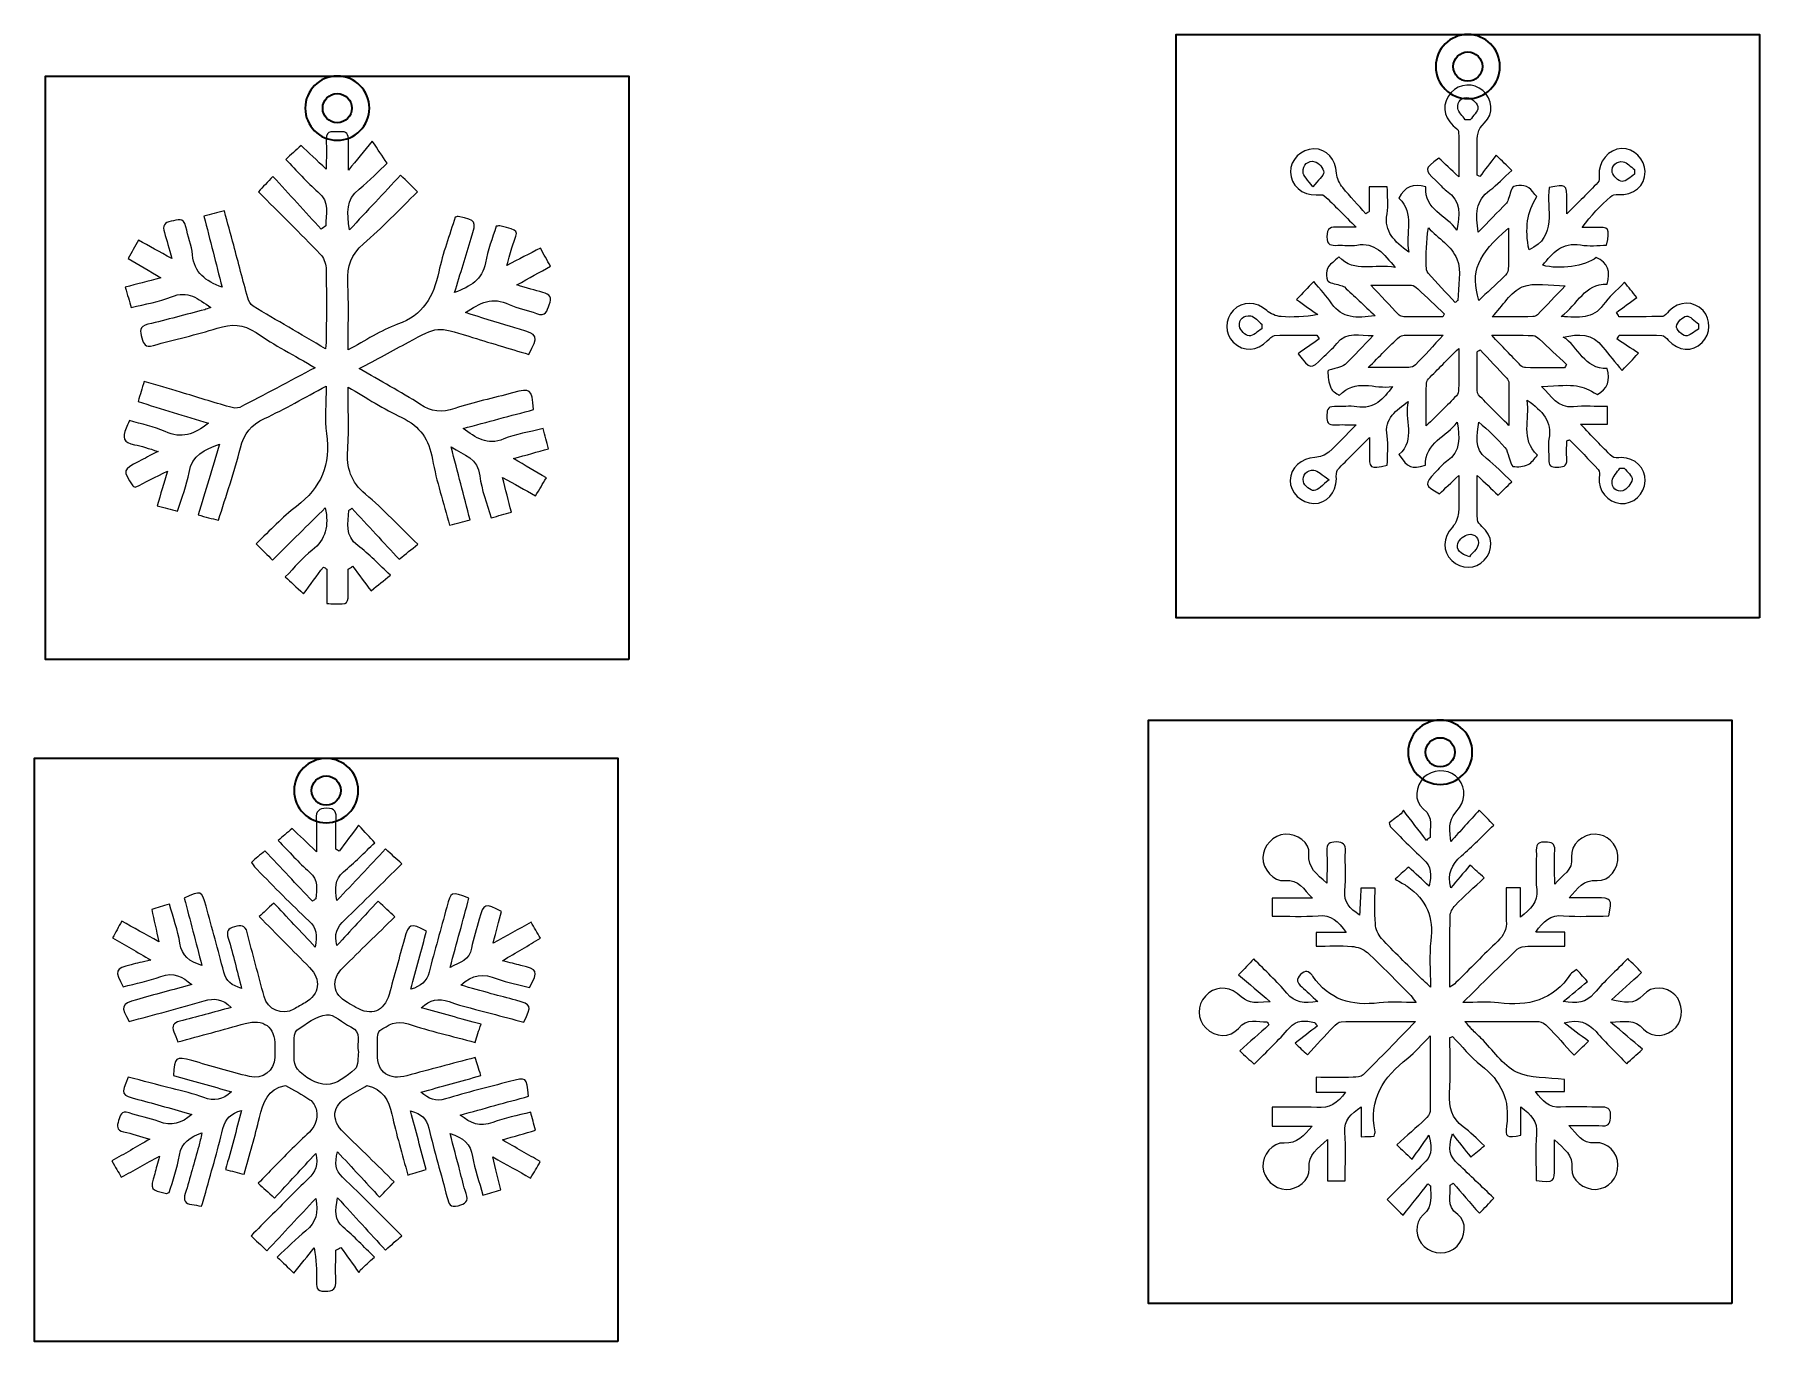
# Model space of a CAD drawing. Header units: millimetres. Extents: x -14 to 282, y 0 to 224.
import ezdxf

# ---------------------------------------------------------------- set-up
doc = ezdxf.new("R2010")
doc.units = ezdxf.units.MM
doc.header["$MEASUREMENT"] = 0
doc.layers.add('Layer 1', color=7, linetype='Continuous', lineweight=0)

msp = doc.modelspace()

# ---------------------------------------------------------------- linework, layer by layer
at = {"layer": 'Layer 1', "color": 18, "lineweight": 35, "true_color": 0x000000}
for points in [[(282.03, 124.03), (182.03, 124.03), (182.03, 224.03), (282.03, 224.03)], [(88.23, 116.9), (-11.77, 116.9), (-11.77, 216.9), (88.23, 216.9)], [(277.3, 6.5), (177.3, 6.5), (177.3, 106.5), (277.3, 106.5)], [(86.33, 0), (-13.67, 0), (-13.67, 100), (86.33, 100)]]:
    msp.add_lwpolyline(points, close=True, dxfattribs=at)
at = {"layer": 'Layer 1', "color": 7, "lineweight": 35, "true_color": 0xffffff}
for centre in [(232.03, 218.53), (38.23, 211.4), (227.3, 101), (36.33, 94.43)]:
    msp.add_circle(centre, 2.5, dxfattribs=at)
for points in [[(232.03, 213.03), (228.99, 213.03), (226.53, 215.49), (226.53, 218.53), (226.53, 221.56), (228.99, 224.03), (232.03, 224.03), (235.06, 224.03), (237.53, 221.56), (237.53, 218.53), (237.53, 215.49), (235.06, 213.03), (232.03, 213.03)], [(38.23, 205.9), (35.2, 205.9), (32.73, 208.36), (32.73, 211.4), (32.73, 214.43), (35.2, 216.9), (38.23, 216.9), (41.27, 216.9), (43.73, 214.43), (43.73, 211.4), (43.73, 208.36), (41.27, 205.9), (38.23, 205.9)], [(227.3, 95.5), (224.27, 95.5), (221.8, 97.97), (221.8, 101), (221.8, 104.04), (224.27, 106.5), (227.3, 106.5), (230.34, 106.5), (232.8, 104.04), (232.8, 101), (232.8, 97.97), (230.34, 95.5), (227.3, 95.5)], [(36.33, 88.93), (33.3, 88.93), (30.83, 91.39), (30.83, 94.43), (30.83, 97.46), (33.3, 99.93), (36.33, 99.93), (39.36, 99.93), (41.83, 97.46), (41.83, 94.43), (41.83, 91.39), (39.36, 88.93), (36.33, 88.93)]]:
    msp.add_open_spline(points, degree=3, knots=[0, 0, 0, 0, 1, 1, 1, 2, 2, 2, 3, 3, 3, 4, 4, 4, 4], dxfattribs=at)
at = {"layer": 'Layer 1'}
for points, knots in [([(255.94, 166.78), (256.48, 164.73), (255.98, 163.27), (254.23, 162.31), (251.33, 164.01), (250.8, 164.09), (244.65, 163.7), (246.43, 162.1), (247.34, 159.92), (250.13, 160.21), (252, 160.4), (253.9, 160.25), (255.95, 160.25), (255.95, 159.21), (255.95, 158.34), (255.95, 157.24), (254.54, 157.24), (253.11, 157.24), (251.35, 157.24), (253.33, 155.18), (255, 153.37), (256.77, 151.67), (257.07, 151.38), (257.8, 151.5), (258.34, 151.5), (260.72, 151.47), (262.51, 149.74), (262.43, 147.51), (262.34, 145.22), (260.39, 143.45), (258.19, 143.65), (255.96, 143.86), (254.35, 145.87), (254.55, 148.12), (254.59, 148.56), (254.63, 149.17), (254.38, 149.44), (252.79, 151.18), (251.11, 152.86), (249.47, 154.56), (249.3, 154.5), (249.14, 154.44), (248.98, 154.38), (248.98, 153.31), (248.93, 152.25), (248.99, 151.19), (249.06, 149.89), (248.23, 149.93), (247.32, 149.87), (246.31, 149.81), (245.84, 150.15), (245.89, 151.21), (245.94, 152.36), (245.72, 153.56), (245.93, 154.68), (246.48, 157.7), (244.85, 159.48), (242.21, 161.34), (242.72, 157.99), (240.99, 154.72), (243.98, 151.92), (243.45, 151.37), (243.02, 150.61), (242.37, 150.32), (241.59, 149.97), (240.61, 149.87), (239.76, 149.99), (239.46, 150.04), (239.3, 151.05), (239.07, 151.62), (238.86, 152.16), (238.77, 152.82), (238.4, 153.22), (237.02, 154.76), (235.54, 156.21), (233.9, 157.6), (233.73, 155.35), (232.91, 153.1), (235.23, 151.35), (236.73, 150.23), (238.02, 148.83), (239.59, 147.38), (238.62, 146.44), (237.99, 145.83), (237.22, 145.08), (236.04, 146.19), (235, 147.16), (233.63, 148.45), (233.63, 145.63), (233.6, 143.22), (233.67, 140.81), (233.68, 140.44), (234.12, 140.02), (234.45, 139.72), (236.32, 138.05), (236.5, 135.71), (234.85, 133.9), (233.43, 132.33), (230.83, 132.31), (229.26, 133.85), (227.64, 135.43), (227.77, 137.79), (229.38, 139.59), (229.96, 140.22), (230.36, 141.2), (230.43, 142.05), (230.58, 144.03), (230.48, 146.02), (230.48, 148.42), (229.14, 147.17), (228.13, 146.23), (227.15, 145.31), (224.61, 146.72), (224.55, 147), (226.43, 148.93), (227.07, 149.59), (227.65, 150.34), (228.39, 150.85), (230.9, 152.57), (230.61, 155.03), (230.23, 157.59), (228.39, 155.11), (224.67, 154.09), (224.77, 150.21), (222.34, 149.53), (221.81, 149.74), (220.19, 152.03), (223.21, 154.6), (221.04, 158.09), (221.8, 161.12), (219.74, 159.63), (217.71, 158.27), (218.18, 155.22), (218.44, 153.57), (218.23, 151.84), (218.23, 150.2), (215.16, 149.54), (215.1, 149.59), (215.16, 152.43), (215.17, 153.1), (215.16, 153.77), (215.16, 154.94), (213.15, 152.92), (211.38, 151.21), (209.71, 149.41), (209.42, 149.09), (209.49, 148.39), (209.49, 147.86), (209.49, 145.44), (207.86, 143.64), (205.63, 143.64), (203.49, 143.65), (201.54, 145.55), (201.58, 147.58), (201.63, 149.77), (203.49, 151.4), (205.82, 151.53), (206.63, 151.57), (207.57, 151.93), (208.18, 152.46), (209.73, 153.81), (211.13, 155.35), (212.91, 157.13), (211.44, 157.13), (210.32, 157.19), (209.21, 157.11), (208.08, 157.03), (207.86, 157.62), (207.88, 158.55), (207.9, 159.44), (207.83, 160.31), (209.16, 160.25), (210.44, 160.2), (211.75, 160.42), (213, 160.22), (215.98, 159.72), (217.56, 161.57), (219.11, 163.67), (216.09, 163.19), (212.72, 165.2), (210, 162.13), (209.47, 162.58), (208.74, 162.91), (208.53, 163.44), (208.17, 164.34), (208.03, 165.37), (208.04, 166.34), (208.04, 166.53), (209.13, 166.7), (209.71, 166.91), (210.15, 167.07), (210.68, 167.16), (211, 167.47), (212.56, 169), (214.06, 170.6), (215.83, 172.43), (213.5, 172.33), (211.28, 173.32), (209.55, 171.06), (208.85, 170.15), (207.93, 169.4), (207.11, 168.58), (205.1, 166.58), (205.1, 166.58), (202.93, 169.31), (204.1, 170.12), (205.34, 170.98), (206.57, 171.84), (206.44, 172.06), (206.3, 172.27), (206.17, 172.48), (203.75, 172.48), (201.33, 172.52), (198.91, 172.44), (198.48, 172.42), (198.02, 171.9), (197.66, 171.53), (195.93, 169.69), (193.63, 169.58), (191.82, 171.28), (190.34, 172.68), (190.33, 175.23), (191.81, 176.74), (193.43, 178.39), (195.76, 178.3), (197.55, 176.72), (198.19, 176.16), (199.16, 175.74), (200.01, 175.67), (202, 175.52), (204.02, 175.62), (206.33, 176.01), (205.15, 176.83), (203.98, 177.65), (202.66, 178.58), (203.84, 179.82), (204.48, 180.49), (205.62, 181.69), (206.75, 180.32), (207.83, 179.16), (208.73, 177.87), (210.47, 175.36), (212.92, 175.36), (216.14, 175.82), (214.2, 177.64), (212.55, 179.21), (210.87, 180.75), (210.66, 180.93), (210.32, 180.96), (210.04, 181.07), (209.33, 181.33), (208.17, 181.41), (208, 181.88), (207.59, 182.95), (207.71, 184.17), (208.87, 184.97), (209.22, 185.21), (209.49, 185.54), (209.9, 185.93), (212.62, 183.04), (216.04, 184.76), (219.59, 184.1), (217.6, 186.42), (216.13, 188.52), (213.02, 187.94), (211.96, 187.74), (210.82, 187.96), (209.72, 187.89), (208.62, 187.83), (207.87, 187.91), (207.86, 189.37), (207.85, 190.89), (208.63, 191.08), (209.82, 191.01), (210.66, 190.96), (211.5, 191), (212.88, 191), (210.84, 193.03), (209.16, 194.76), (207.41, 196.4), (207.14, 196.65), (206.51, 196.56), (206.05, 196.54), (203.66, 196.43), (201.64, 198.19), (201.62, 200.44), (201.59, 202.55), (203.45, 204.4), (205.6, 204.42), (207.85, 204.44), (209.42, 202.64), (209.53, 200.24), (209.57, 199.4), (210.05, 198.46), (210.59, 197.78), (211.83, 196.22), (213.23, 194.79), (214.56, 193.31), (214.75, 193.44), (214.93, 193.56), (215.12, 193.68), (215.12, 195.05), (215.12, 196.42), (215.12, 197.93), (216.18, 197.93), (217.06, 197.93), (218.23, 197.93), (218.23, 196.39), (218.45, 194.79), (218.18, 193.28), (217.64, 190.21), (219.42, 188.58), (221.9, 186.73), (221.25, 190.04), (223, 193.32), (220.23, 195.97), (221.17, 197.95), (222.7, 198.49), (224.82, 197.89), (224.59, 193.99), (228.36, 193), (230.17, 190.5), (230.6, 193.07), (230.97, 195.53), (228.39, 197.24), (227.69, 197.7), (227.15, 198.41), (226.54, 199), (224.54, 200.94), (224.54, 200.94), (227.05, 202.84), (228.07, 201.89), (229.13, 200.91), (230.49, 199.64), (230.49, 202.41), (230.53, 204.88), (230.45, 207.35), (230.44, 207.71), (229.89, 208.07), (229.54, 208.39), (227.74, 210.02), (227.58, 212.33), (229.16, 214.08), (230.57, 215.63), (233.05, 215.78), (234.63, 214.41), (236.27, 212.97), (236.56, 210.43), (234.89, 208.88), (233.67, 207.74), (233.58, 206.56), (233.61, 205.14), (233.65, 203.4), (233.62, 201.66), (233.62, 199.91), (233.77, 199.83), (233.92, 199.76), (234.08, 199.68), (234.96, 200.82), (235.84, 201.97), (236.89, 203.33), (237.96, 202.3), (238.64, 201.64), (239.57, 200.74), (238.16, 199.45), (237.09, 198.25), (235.82, 197.34), (233.3, 195.56), (233.37, 193.14), (233.82, 190.14), (235.57, 191.94), (237.12, 193.52), (238.65, 195.13), (238.84, 195.33), (238.92, 195.66), (239.03, 195.93), (239.31, 196.64), (239.44, 197.82), (239.9, 197.96), (241.03, 198.31), (242.34, 198.3), (243.16, 197.04), (243.35, 196.74), (243.63, 196.5), (243.85, 196.24), (242.19, 193.62), (241.78, 190.77), (242.52, 187.09), (247.48, 189.41), (245.42, 194.06), (245.99, 197.78), (248.82, 198.48), (249.04, 198.31), (248.99, 195.6), (248.98, 194.95), (248.99, 194.3), (248.99, 193.28), (250.95, 195.24), (252.67, 196.92), (254.34, 198.66), (254.56, 198.89), (254.55, 199.43), (254.53, 199.81), (254.38, 202.28), (256.1, 204.37), (258.41, 204.48), (260.46, 204.57), (262.43, 202.64), (262.42, 200.54), (262.4, 198.02), (260.52, 196.45), (257.77, 196.61), (257.35, 196.63), (256.79, 196.5), (256.49, 196.23), (254.79, 194.66), (253.15, 193.03), (251.63, 190.96), (252.31, 190.96), (253, 190.94), (253.68, 190.96), (256.31, 191.03), (256.42, 190.89), (255.82, 187.9), (254.36, 187.9), (252.82, 187.69), (251.35, 187.95), (248.2, 188.5), (246.53, 186.6), (244.86, 184.48), (247.74, 183.67), (252.11, 184.3), (254.05, 185.82), (256.03, 184.91), (256.54, 183.39), (255.89, 181.26), (252.05, 181.39), (250.93, 177.8), (248.03, 175.7), (251.08, 175.49), (253.48, 175.22), (255.25, 177.69), (256.19, 179), (257.47, 180.08), (258.87, 181.55), (259.65, 180.62), (260.22, 179.93), (261.02, 178.97), (259.84, 178.1), (258.67, 177.24), (257.5, 176.38), (257.65, 176.14), (257.79, 175.9), (257.94, 175.66), (260.44, 175.66), (262.94, 175.63), (265.43, 175.71), (265.8, 175.72), (266.16, 176.28), (266.5, 176.61), (268.29, 178.37), (270.72, 178.42), (272.35, 176.7), (273.75, 175.24), (273.67, 172.68), (272.19, 171.22), (270.49, 169.56), (268.16, 169.73), (266.37, 171.63), (266.05, 171.96), (265.64, 172.43), (265.27, 172.44), (262.85, 172.52), (260.43, 172.48), (258, 172.48), (257.87, 172.27), (257.74, 172.06), (257.6, 171.84), (258.81, 171.04), (260.02, 170.23), (261.28, 169.38), (260.22, 168.27), (259.62, 167.63), (258.49, 166.45), (257.33, 167.85), (256.18, 169.1), (255.19, 170.46), (253.4, 172.9), (250.99, 172.69), (248.39, 172.17), (251.01, 170.51), (251.96, 166.65), (255.94, 166.78)], [0, 0, 0, 0, 1, 1, 1, 2, 2, 2, 3, 3, 3, 4, 4, 4, 5, 5, 5, 6, 6, 6, 7, 7, 7, 8, 8, 8, 9, 9, 9, 10, 10, 10, 11, 11, 11, 12, 12, 12, 13, 13, 13, 14, 14, 14, 15, 15, 15, 16, 16, 16, 17, 17, 17, 18, 18, 18, 19, 19, 19, 20, 20, 20, 21, 21, 21, 22, 22, 22, 23, 23, 23, 24, 24, 24, 25, 25, 25, 26, 26, 26, 27, 27, 27, 28, 28, 28, 29, 29, 29, 30, 30, 30, 31, 31, 31, 32, 32, 32, 33, 33, 33, 34, 34, 34, 35, 35, 35, 36, 36, 36, 37, 37, 37, 38, 38, 38, 39, 39, 39, 40, 40, 40, 41, 41, 41, 42, 42, 42, 43, 43, 43, 44, 44, 44, 45, 45, 45, 46, 46, 46, 47, 47, 47, 48, 48, 48, 49, 49, 49, 50, 50, 50, 51, 51, 51, 52, 52, 52, 53, 53, 53, 54, 54, 54, 55, 55, 55, 56, 56, 56, 57, 57, 57, 58, 58, 58, 59, 59, 59, 60, 60, 60, 61, 61, 61, 62, 62, 62, 63, 63, 63, 64, 64, 64, 65, 65, 65, 66, 66, 66, 67, 67, 67, 68, 68, 68, 69, 69, 69, 70, 70, 70, 71, 71, 71, 72, 72, 72, 73, 73, 73, 74, 74, 74, 75, 75, 75, 76, 76, 76, 77, 77, 77, 78, 78, 78, 79, 79, 79, 80, 80, 80, 81, 81, 81, 82, 82, 82, 83, 83, 83, 84, 84, 84, 85, 85, 85, 86, 86, 86, 87, 87, 87, 88, 88, 88, 89, 89, 89, 90, 90, 90, 91, 91, 91, 92, 92, 92, 93, 93, 93, 94, 94, 94, 95, 95, 95, 96, 96, 96, 97, 97, 97, 98, 98, 98, 99, 99, 99, 100, 100, 100, 101, 101, 101, 102, 102, 102, 103, 103, 103, 104, 104, 104, 105, 105, 105, 106, 106, 106, 107, 107, 107, 108, 108, 108, 109, 109, 109, 110, 110, 110, 111, 111, 111, 112, 112, 112, 113, 113, 113, 114, 114, 114, 115, 115, 115, 116, 116, 116, 117, 117, 117, 118, 118, 118, 119, 119, 119, 120, 120, 120, 121, 121, 121, 122, 122, 122, 123, 123, 123, 124, 124, 124, 125, 125, 125, 126, 126, 126, 127, 127, 127, 128, 128, 128, 129, 129, 129, 130, 130, 130, 131, 131, 131, 132, 132, 132, 133, 133, 133, 134, 134, 134, 135, 135, 135, 136, 136, 136, 137, 137, 137, 138, 138, 138, 139, 139, 139, 140, 140, 140, 141, 141, 141, 142, 142, 142, 143, 143, 143, 144, 144, 144, 145, 145, 145, 146, 146, 146, 147, 147, 147, 148, 148, 148, 149, 149, 149, 150, 150, 150, 151, 151, 151, 152, 152, 152, 153, 153, 153, 154, 154, 154, 155, 155, 155, 156, 156, 156, 157, 157, 157, 158, 158, 158, 159, 159, 159, 160, 160, 160, 161, 161, 161, 162, 162, 162, 163, 163, 163, 164, 164, 164, 164]), ([(231.59, 209.42), (231.87, 209.41), (232.16, 209.4), (232.44, 209.39), (232.92, 210.09), (233.78, 210.79), (233.76, 211.47), (233.75, 212.08), (232.85, 213.04), (232.19, 213.18), (231.02, 213.43), (230.15, 212.58), (230.32, 211.37), (230.41, 210.67), (231.15, 210.06), (231.59, 209.42)], [0, 0, 0, 0, 1, 1, 1, 2, 2, 2, 3, 3, 3, 4, 4, 4, 5, 5, 5, 5]), ([(73.5, 156.47), (73.84, 155.24), (74.12, 154.25), (74.46, 153.03), (72.51, 152.48), (70.66, 151.96), (68.46, 151.34), (70.44, 150.16), (72.18, 149.13), (74.07, 148.01), (73.44, 146.97), (72.88, 146.05), (72.22, 144.97), (70.37, 146), (68.64, 146.96), (66.56, 148.12), (67.11, 145.95), (67.56, 144.15), (68.07, 142.13), (66.92, 141.82), (65.84, 141.53), (64.61, 141.19), (63.9, 143.69), (62.92, 145.99), (62.68, 148.37), (62.36, 151.43), (59.98, 151.85), (57.76, 153.33), (58.9, 148.95), (59.92, 145.02), (61.01, 140.82), (59.84, 140.51), (58.76, 140.23), (57.49, 139.9), (56.45, 143.79), (55.22, 147.44), (54.56, 151.2), (53.96, 154.62), (52.45, 156.88), (49.27, 158.37), (46.2, 159.8), (43.35, 161.71), (40.07, 163.6), (40.07, 159.78), (40.26, 156.31), (40.02, 152.87), (39.8, 149.72), (40.56, 147.33), (43.07, 145.22), (46.15, 142.65), (48.9, 139.68), (52.02, 136.65), (50.9, 135.73), (50.06, 135.05), (48.84, 134.07), (46.21, 136.91), (43.46, 139.86), (40.71, 142.82), (40.54, 142.69), (40.38, 142.56), (40.21, 142.44), (40.09, 140.29), (39.48, 138.14), (41.76, 136.42), (43.7, 134.96), (45.38, 133.16), (47.34, 131.34), (46.12, 130.36), (45.28, 129.69), (44.02, 128.68), (43.1, 129.9), (41.98, 131.38), (40.86, 132.87), (40.6, 132.71), (40.34, 132.55), (40.08, 132.39), (40.08, 131.21), (40.07, 130.03), (40.09, 128.85), (40.13, 126.38), (40.13, 126.38), (37.59, 126.43), (37.29, 126.44), (36.99, 126.48), (36.44, 126.52), (36.44, 128.49), (36.44, 130.45), (36.44, 132.41), (36.24, 132.53), (36.05, 132.64), (35.85, 132.75), (34.74, 131.25), (33.63, 129.74), (32.45, 128.13), (31.08, 129.41), (30.3, 130.15), (29.32, 131.06), (30.91, 132.67), (32.25, 134.34), (33.9, 135.63), (36.29, 137.49), (36.81, 139.8), (36.18, 142.91), (33.15, 139.91), (30.25, 137.02), (27.13, 133.93), (26.23, 134.83), (25.47, 135.59), (24.31, 136.75), (26.75, 139.03), (28.81, 141.32), (31.22, 143.13), (35.49, 146.33), (37.11, 150.35), (36.39, 155.61), (36.04, 158.17), (36.33, 160.81), (36.33, 163.76), (32.63, 161.79), (29.27, 159.85), (25.76, 158.21), (23.47, 157.14), (22.23, 155.66), (21.62, 153.16), (20.61, 149.03), (19.18, 145), (17.87, 140.76), (16.71, 141.07), (15.68, 141.33), (14.37, 141.68), (15.59, 145.73), (16.78, 149.66), (18.05, 153.83), (15.47, 152.87), (13.34, 151.96), (12.82, 148.98), (12.44, 146.78), (11.58, 144.66), (10.86, 142.3), (9.7, 142.61), (8.62, 142.9), (7.36, 143.24), (7.95, 145.24), (8.49, 147.07), (9.11, 149.2), (7.07, 148.17), (5.3, 147.27), (3.61, 146.42), (3.37, 146.53), (3.22, 146.56), (3.16, 146.64), (1.44, 149.38), (1.44, 149.38), (4.23, 150.86), (5.19, 151.36), (6.15, 151.86), (7.51, 152.57), (5.88, 153.05), (4.69, 153.52), (3.45, 153.72), (1.57, 154.03), (1.34, 155), (2.02, 156.53), (2.19, 156.91), (2.35, 157.3), (2.59, 157.86), (4.68, 157.23), (6.81, 156.85), (8.71, 155.97), (11.52, 154.66), (13.75, 155.5), (16.14, 157.38), (12.07, 158.64), (8.15, 159.85), (4.08, 161.11), (4.45, 162.33), (4.76, 163.35), (5.13, 164.57), (7.31, 163.92), (9.34, 163.33), (11.37, 162.72), (14.18, 161.87), (16.97, 160.99), (19.78, 160.18), (20.33, 160.02), (21.07, 159.89), (21.53, 160.12), (25.75, 162.28), (29.93, 164.53), (34.43, 166.92), (30.86, 169.01), (27.45, 170.78), (24.31, 172.92), (22.09, 174.43), (20.1, 174.48), (17.65, 173.69), (14.06, 172.53), (10.33, 171.79), (6.7, 170.72), (5.29, 170.31), (5.03, 170.95), (4.73, 172.04), (4.42, 173.17), (4.26, 174), (5.77, 174.35), (9.03, 175.13), (12.27, 176.02), (15.51, 176.86), (15.79, 176.93), (16.05, 177.05), (16.54, 177.22), (14.37, 178.74), (12.6, 180.24), (9.8, 179.06), (7.7, 178.16), (5.35, 177.85), (2.92, 177.23), (2.59, 178.35), (2.28, 179.37), (1.88, 180.72), (3.84, 181.23), (5.68, 181.71), (8, 182.31), (5.96, 183.53), (4.28, 184.54), (2.39, 185.66), (2.98, 186.69), (3.53, 187.66), (4.17, 188.78), (6.03, 187.75), (7.71, 186.8), (9.85, 185.61), (9.36, 187.38), (9.01, 188.75), (8.6, 190.11), (8.28, 191.21), (8.51, 191.83), (9.76, 192.02), (10.83, 192.18), (11.93, 192.81), (12.28, 191.07), (12.61, 189.46), (13.26, 187.89), (13.42, 186.27), (13.72, 183.2), (15.63, 181.73), (18.48, 180.72), (17.44, 184.8), (16.43, 188.76), (15.38, 192.88), (16.6, 193.2), (17.64, 193.46), (18.88, 193.78), (19.44, 191.75), (19.97, 189.83), (20.48, 187.91), (21.28, 184.91), (22.04, 181.89), (22.88, 178.9), (23.03, 178.36), (23.36, 177.73), (23.8, 177.46), (27.83, 175.04), (31.9, 172.69), (36.23, 170.16), (36.28, 170.98), (36.35, 171.55), (36.35, 172.13), (36.35, 176.1), (36.4, 180.08), (36.3, 184.05), (36.27, 184.85), (35.86, 185.82), (35.3, 186.4), (31.88, 189.95), (28.35, 193.42), (24.72, 197.06), (25.52, 197.91), (26.25, 198.69), (27.21, 199.71), (30.01, 196.64), (32.74, 193.65), (35.47, 190.66), (35.73, 190.85), (36, 191.03), (36.26, 191.22), (36.17, 193.22), (37.06, 195.28), (34.92, 197.06), (32.98, 198.69), (31.33, 200.67), (29.41, 202.63), (30.28, 203.42), (31.11, 204.18), (32.03, 205.01), (33.35, 203.76), (34.66, 202.52), (36.35, 200.92), (36.35, 202.9), (36.38, 204.45), (36.34, 206), (36.29, 207.94), (37.74, 207.19), (38.68, 207.34), (39.81, 207.51), (40.2, 206.94), (40.16, 205.86), (40.11, 204.36), (40.15, 202.85), (40.15, 200.78), (41.61, 202.56), (42.74, 203.95), (44.22, 205.75), (45.25, 204.22), (45.89, 203.28), (46.78, 201.96), (45.43, 200.7), (43.82, 198.96), (41.96, 197.51), (39.67, 195.74), (39.93, 193.51), (40.3, 190.52), (43.39, 193.83), (46.16, 196.79), (49.09, 199.92), (50.16, 198.86), (50.93, 198.1), (51.99, 197.05), (48.79, 193.95), (45.89, 190.89), (42.72, 188.14), (40.63, 186.32), (39.88, 184.33), (40.03, 181.61), (40.24, 177.84), (40.08, 174.05), (40.08, 169.95), (43.07, 171.54), (45.68, 173.32), (48.56, 174.35), (52.95, 175.94), (54.73, 179.12), (55.64, 183.37), (56.32, 186.57), (57.51, 189.66), (58.44, 192.69), (58.75, 192.79), (58.88, 192.88), (58.98, 192.86), (62.12, 192.13), (62.11, 192.13), (61.19, 189.12), (60.26, 186.11), (59.35, 183.09), (58.35, 179.8), (61.11, 180.85), (63.11, 181.99), (63.63, 184.9), (64.01, 187.04), (64.84, 189.1), (65.46, 191.17), (65.77, 191.2), (65.96, 191.28), (66.12, 191.24), (69.57, 190.32), (69.25, 190.71), (68.27, 187.81), (67.94, 186.84), (67.7, 185.84), (67.31, 184.46), (69.36, 185.52), (71.13, 186.43), (73.05, 187.41), (73.66, 186.3), (74.18, 185.36), (74.77, 184.3), (72.91, 183.27), (71.17, 182.3), (69, 181.1), (70.77, 180.59), (72.11, 180.16), (73.48, 179.82), (74.69, 179.51), (75.09, 178.93), (74.58, 177.71), (74.15, 176.7), (74.03, 175.54), (72.37, 176.22), (70.86, 176.85), (69.15, 177.04), (67.68, 177.75), (64.89, 179.11), (62.65, 178.08), (60.22, 176.35), (62.88, 175.52), (65.39, 174.73), (67.9, 173.96), (68.43, 173.8), (68.96, 173.67), (69.49, 173.52), (72.68, 172.6), (72.77, 172.36), (71.05, 169.19), (67.66, 170.22), (64.22, 171.24), (60.79, 172.31), (55.38, 174), (55.39, 174), (50.45, 171.3), (47.73, 169.81), (44.98, 168.37), (41.99, 166.77), (45.63, 164.65), (49.1, 162.78), (52.41, 160.65), (54.38, 159.37), (56.15, 159.16), (58.39, 159.93), (61.62, 161.02), (64.98, 161.7), (68.28, 162.59), (71.46, 163.45), (71.55, 163.4), (71.89, 159.74), (67.97, 158.69), (64, 157.63), (59.79, 156.5), (62.03, 154.91), (63.93, 153.52), (66.76, 154.7), (68.81, 155.56), (71.09, 155.86), (73.5, 156.47)], [0, 0, 0, 0, 1, 1, 1, 2, 2, 2, 3, 3, 3, 4, 4, 4, 5, 5, 5, 6, 6, 6, 7, 7, 7, 8, 8, 8, 9, 9, 9, 10, 10, 10, 11, 11, 11, 12, 12, 12, 13, 13, 13, 14, 14, 14, 15, 15, 15, 16, 16, 16, 17, 17, 17, 18, 18, 18, 19, 19, 19, 20, 20, 20, 21, 21, 21, 22, 22, 22, 23, 23, 23, 24, 24, 24, 25, 25, 25, 26, 26, 26, 27, 27, 27, 28, 28, 28, 29, 29, 29, 30, 30, 30, 31, 31, 31, 32, 32, 32, 33, 33, 33, 34, 34, 34, 35, 35, 35, 36, 36, 36, 37, 37, 37, 38, 38, 38, 39, 39, 39, 40, 40, 40, 41, 41, 41, 42, 42, 42, 43, 43, 43, 44, 44, 44, 45, 45, 45, 46, 46, 46, 47, 47, 47, 48, 48, 48, 49, 49, 49, 50, 50, 50, 51, 51, 51, 52, 52, 52, 53, 53, 53, 54, 54, 54, 55, 55, 55, 56, 56, 56, 57, 57, 57, 58, 58, 58, 59, 59, 59, 60, 60, 60, 61, 61, 61, 62, 62, 62, 63, 63, 63, 64, 64, 64, 65, 65, 65, 66, 66, 66, 67, 67, 67, 68, 68, 68, 69, 69, 69, 70, 70, 70, 71, 71, 71, 72, 72, 72, 73, 73, 73, 74, 74, 74, 75, 75, 75, 76, 76, 76, 77, 77, 77, 78, 78, 78, 79, 79, 79, 80, 80, 80, 81, 81, 81, 82, 82, 82, 83, 83, 83, 84, 84, 84, 85, 85, 85, 86, 86, 86, 87, 87, 87, 88, 88, 88, 89, 89, 89, 90, 90, 90, 91, 91, 91, 92, 92, 92, 93, 93, 93, 94, 94, 94, 95, 95, 95, 96, 96, 96, 97, 97, 97, 98, 98, 98, 99, 99, 99, 100, 100, 100, 101, 101, 101, 102, 102, 102, 103, 103, 103, 104, 104, 104, 105, 105, 105, 106, 106, 106, 107, 107, 107, 108, 108, 108, 109, 109, 109, 110, 110, 110, 111, 111, 111, 112, 112, 112, 113, 113, 113, 114, 114, 114, 115, 115, 115, 116, 116, 116, 117, 117, 117, 118, 118, 118, 119, 119, 119, 120, 120, 120, 121, 121, 121, 122, 122, 122, 123, 123, 123, 124, 124, 124, 125, 125, 125, 126, 126, 126, 127, 127, 127, 128, 128, 128, 129, 129, 129, 130, 130, 130, 131, 131, 131, 132, 132, 132, 133, 133, 133, 134, 134, 134, 135, 135, 135, 136, 136, 136, 137, 137, 137, 138, 138, 138, 139, 139, 139, 140, 140, 140, 141, 141, 141, 142, 142, 142, 143, 143, 143, 144, 144, 144, 144]), ([(205.48, 197.89), (206.39, 199.08), (207.3, 199.75), (207.32, 200.44), (207.34, 201.05), (206.46, 202.06), (205.8, 202.23), (204.64, 202.53), (203.72, 201.64), (203.78, 200.48), (203.82, 199.79), (204.62, 199.14), (205.48, 197.89)], [0, 0, 0, 0, 1, 1, 1, 2, 2, 2, 3, 3, 3, 4, 4, 4, 4]), ([(260.61, 200.06), (260.6, 200.33), (260.6, 200.59), (260.59, 200.86), (259.95, 201.34), (259.35, 202.13), (258.65, 202.22), (257.52, 202.37), (256.55, 201.59), (256.8, 200.39), (256.93, 199.75), (257.87, 198.86), (258.48, 198.84), (259.17, 198.81), (259.9, 199.62), (260.61, 200.06)], [0, 0, 0, 0, 1, 1, 1, 2, 2, 2, 3, 3, 3, 4, 4, 4, 5, 5, 5, 5]), ([(229.86, 178.08), (230.02, 178.2), (230.18, 178.32), (230.34, 178.44), (230.34, 180.85), (231, 183.53), (230.15, 185.59), (229.3, 187.67), (226.95, 189.14), (225.26, 190.88), (224.89, 188.47), (224.88, 186.4), (224.9, 184.33), (224.91, 183.92), (224.97, 183.42), (225.21, 183.14), (226.73, 181.42), (228.31, 179.76), (229.86, 178.08)], [0, 0, 0, 0, 1, 1, 1, 2, 2, 2, 3, 3, 3, 4, 4, 4, 5, 5, 5, 6, 6, 6, 6]), ([(238.99, 190.81), (233.63, 186.34), (232.47, 183.34), (233.91, 178.45), (235.31, 179.76), (236.78, 181.12), (238.21, 182.51), (238.55, 182.83), (238.94, 183.3), (238.95, 183.71), (239.03, 185.99), (238.99, 188.27), (238.99, 190.81)], [0, 0, 0, 0, 1, 1, 1, 2, 2, 2, 3, 3, 3, 4, 4, 4, 4]), ([(215.39, 181.06), (217.11, 179.24), (218.66, 177.57), (220.24, 175.94), (220.43, 175.75), (220.79, 175.65), (221.07, 175.65), (223.29, 175.62), (225.51, 175.63), (227.74, 175.63), (227.83, 175.79), (227.92, 175.94), (228.01, 176.09), (226.49, 177.54), (224.98, 179), (223.44, 180.42), (223.14, 180.7), (222.74, 181.03), (222.38, 181.04), (220.09, 181.09), (217.81, 181.06), (215.39, 181.06)], [0, 0, 0, 0, 1, 1, 1, 2, 2, 2, 3, 3, 3, 4, 4, 4, 5, 5, 5, 6, 6, 6, 7, 7, 7, 7]), ([(248.74, 180.95), (246.14, 180.95), (243.44, 181.62), (241.37, 180.76), (239.36, 179.92), (238, 177.51), (236.21, 175.65), (238.68, 175.65), (240.92, 175.64), (243.16, 175.67), (243.43, 175.67), (243.78, 175.8), (243.97, 176), (245.54, 177.59), (247.07, 179.21), (248.74, 180.95)], [0, 0, 0, 0, 1, 1, 1, 2, 2, 2, 3, 3, 3, 4, 4, 4, 5, 5, 5, 5]), ([(196.71, 173.56), (196.71, 173.82), (196.71, 174.08), (196.72, 174.35), (196.08, 174.86), (195.51, 175.69), (194.81, 175.8), (193.68, 175.98), (192.68, 175.23), (192.89, 174.01), (193.01, 173.35), (193.92, 172.42), (194.53, 172.37), (195.22, 172.32), (195.98, 173.13), (196.71, 173.56)], [0, 0, 0, 0, 1, 1, 1, 2, 2, 2, 3, 3, 3, 4, 4, 4, 5, 5, 5, 5]), ([(271.55, 173.54), (271.56, 173.84), (271.57, 174.14), (271.58, 174.43), (270.88, 174.91), (270.12, 175.84), (269.51, 175.75), (268.82, 175.65), (267.95, 174.7), (267.79, 173.98), (267.69, 173.54), (268.76, 172.42), (269.37, 172.37), (270.06, 172.32), (270.82, 173.12), (271.55, 173.54)], [0, 0, 0, 0, 1, 1, 1, 2, 2, 2, 3, 3, 3, 4, 4, 4, 5, 5, 5, 5]), ([(227.78, 172.49), (225.84, 172.49), (223.96, 172.51), (222.08, 172.48), (221.48, 172.47), (220.69, 172.55), (220.33, 172.22), (218.55, 170.61), (216.89, 168.87), (214.95, 166.94), (217.56, 166.94), (219.74, 166.91), (221.92, 166.96), (222.31, 166.96), (222.8, 167.13), (223.06, 167.4), (224.62, 169.02), (226.13, 170.69), (227.78, 172.49)], [0, 0, 0, 0, 1, 1, 1, 2, 2, 2, 3, 3, 3, 4, 4, 4, 5, 5, 5, 6, 6, 6, 6]), ([(236.13, 172.47), (237.94, 170.57), (239.51, 168.9), (241.12, 167.26), (241.31, 167.06), (241.66, 166.93), (241.94, 166.93), (244.17, 166.9), (246.4, 166.91), (248.62, 166.91), (248.73, 167.1), (248.83, 167.29), (248.94, 167.48), (247.39, 168.93), (245.85, 170.39), (244.29, 171.82), (243.99, 172.1), (243.58, 172.43), (243.22, 172.44), (240.92, 172.49), (238.63, 172.47), (236.13, 172.47)], [0, 0, 0, 0, 1, 1, 1, 2, 2, 2, 3, 3, 3, 4, 4, 4, 5, 5, 5, 6, 6, 6, 7, 7, 7, 7]), ([(230.47, 170.23), (228.5, 168.25), (226.87, 166.64), (225.28, 164.99), (225.05, 164.76), (224.92, 164.33), (224.92, 164), (224.88, 161.77), (224.9, 159.55), (224.9, 156.93), (226.83, 158.84), (228.48, 160.44), (230.07, 162.09), (230.33, 162.36), (230.44, 162.86), (230.45, 163.26), (230.49, 165.39), (230.47, 167.52), (230.47, 170.23)], [0, 0, 0, 0, 1, 1, 1, 2, 2, 2, 3, 3, 3, 4, 4, 4, 5, 5, 5, 6, 6, 6, 6]), ([(234.13, 169.96), (233.95, 169.85), (233.78, 169.75), (233.61, 169.64), (233.61, 167.76), (233.59, 165.88), (233.62, 164), (233.63, 163.41), (233.55, 162.63), (233.88, 162.26), (235.41, 160.59), (237.07, 159.03), (239.07, 157.03), (239.07, 159.85), (239.09, 162.08), (239.06, 164.3), (239.06, 164.58), (238.91, 164.9), (238.72, 165.11), (237.2, 166.74), (235.66, 168.35), (234.13, 169.96)], [0, 0, 0, 0, 1, 1, 1, 2, 2, 2, 3, 3, 3, 4, 4, 4, 5, 5, 5, 6, 6, 6, 7, 7, 7, 7]), ([(208.24, 147.71), (207, 148.52), (206.33, 149.31), (205.62, 149.35), (204.48, 149.42), (203.55, 148.52), (203.84, 147.36), (204, 146.71), (205.06, 145.82), (205.67, 145.85), (206.38, 145.88), (207.06, 146.8), (208.24, 147.71)], [0, 0, 0, 0, 1, 1, 1, 2, 2, 2, 3, 3, 3, 4, 4, 4, 4]), ([(258.84, 149.69), (258.58, 149.7), (258.33, 149.7), (258.07, 149.7), (257.61, 148.97), (256.89, 148.28), (256.76, 147.5), (256.57, 146.31), (257.6, 145.56), (258.58, 145.82), (259.28, 146), (260.09, 147.03), (260.2, 147.77), (260.28, 148.33), (259.33, 149.05), (258.84, 149.69)], [0, 0, 0, 0, 1, 1, 1, 2, 2, 2, 3, 3, 3, 4, 4, 4, 5, 5, 5, 5]), ([(232.3, 134.51), (232.82, 135.18), (233.61, 135.78), (233.8, 136.53), (234.09, 137.66), (233.21, 138.5), (232.16, 138.35), (231.47, 138.26), (230.56, 137.47), (230.34, 136.8), (229.99, 135.73), (230.71, 134.98), (232.3, 134.51)], [0, 0, 0, 0, 1, 1, 1, 2, 2, 2, 3, 3, 3, 4, 4, 4, 4]), ([(248.66, 67.77), (246.45, 67.77), (244.38, 67.81), (242.32, 67.75), (241.7, 67.73), (240.91, 67.61), (240.5, 67.22), (237.49, 64.37), (234.56, 61.43), (231.17, 58.1), (233.61, 58.1), (235.48, 58.3), (237.3, 58.06), (242.38, 57.39), (246.66, 58.47), (249.64, 62.98), (249.8, 63.21), (250.11, 63.34), (250.67, 63.76), (251.18, 63.21), (251.69, 62.65), (252.54, 61.73), (251.1, 60.53), (249.86, 59.49), (248.38, 58.26), (250.71, 57.85), (252.3, 58.04), (253.69, 59.68), (255.41, 61.72), (257.4, 63.54), (259.44, 65.62), (260.3, 64.76), (260.97, 64.09), (261.82, 63.24), (260, 61.58), (258.33, 60.08), (256.67, 58.57), (258.74, 58.14), (260.53, 57.59), (262.12, 59.41), (263.57, 61.08), (266.02, 60.89), (267.54, 59.4), (268.93, 58.02), (269.02, 55.34), (267.72, 53.87), (266.26, 52.22), (263.67, 51.87), (262.17, 53.56), (260.59, 55.34), (258.87, 54.82), (256.51, 54.76), (258.52, 53.03), (260.17, 51.62), (261.95, 50.09), (260.85, 49.08), (260.15, 48.43), (259.28, 47.62), (257.55, 49.41), (255.68, 51.17), (254.01, 53.11), (252.61, 54.74), (251.02, 55.27), (248.53, 54.6), (249.98, 53.51), (251.26, 52.55), (252.71, 51.46), (251.65, 50.43), (251.14, 49.94), (250.24, 49.07), (248.67, 50.79), (247.22, 52.42), (245.7, 53.99), (245.31, 54.39), (244.71, 54.83), (244.2, 54.84), (240.11, 54.9), (236.03, 54.87), (231.54, 54.87), (232.09, 54.24), (232.39, 53.84), (232.74, 53.49), (233.25, 52.97), (233.8, 52.48), (234.32, 51.96), (236.31, 49.98), (237.99, 47.37), (240.37, 46.18), (242.69, 45.01), (245.73, 45.29), (248.62, 44.91), (248.62, 44.45), (248.62, 43.76), (248.62, 42.85), (247.04, 42.85), (245.5, 42.85), (243.62, 42.85), (244.89, 41.18), (245.88, 40.02), (247.94, 40.18), (250.31, 40.37), (252.71, 40.12), (255.09, 40.16), (256.29, 40.18), (256.54, 39.63), (256.49, 38.6), (256.44, 37.67), (256.4, 36.92), (255.12, 36.98), (253.36, 37.06), (251.59, 37), (249.32, 37), (250.85, 35.52), (251.56, 33.88), (253.86, 34.07), (255.99, 34.24), (257.72, 32.35), (257.76, 30.28), (257.8, 28.06), (256.13, 26.2), (253.99, 26.08), (252.04, 25.96), (249.64, 27.7), (249.86, 29.64), (250.14, 32.06), (248.54, 32.92), (246.88, 34.59), (246.88, 32.74), (246.88, 31.33), (246.88, 29.91), (246.88, 27.25), (246.88, 27.25), (243.75, 27.6), (243.75, 30.23), (243.56, 32.91), (243.81, 35.55), (244.02, 37.76), (242.87, 38.88), (241.1, 40.23), (241.1, 38.41), (241.1, 36.87), (241.1, 35.38), (238.7, 34.88), (238.37, 34.97), (238.66, 36.96), (239.31, 41.4), (237.76, 44.67), (234.27, 47.36), (232.46, 48.76), (231.01, 50.63), (229.4, 52.29), (229.25, 52.22), (229.1, 52.16), (228.96, 52.1), (228.96, 48.9), (229.1, 45.69), (228.91, 42.5), (228.76, 40.13), (229.26, 38.27), (231.25, 36.82), (232.47, 35.92), (233.51, 34.79), (234.86, 33.56), (233.98, 32.83), (233.4, 32.34), (232.52, 31.61), (231.52, 32.88), (230.54, 34.13), (229.39, 35.59), (228.58, 32.69), (228.75, 31.99), (230.45, 30.36), (232.42, 28.46), (234.41, 26.57), (236.49, 24.57), (235.59, 23.63), (234.94, 22.94), (234.01, 21.97), (232.41, 23.81), (230.97, 25.47), (229.53, 27.12), (229.35, 27.01), (229.16, 26.9), (228.98, 26.79), (229.2, 25.08), (228.19, 23.28), (230.31, 21.76), (231.93, 20.6), (231.67, 17.85), (230.18, 16.34), (228.69, 14.84), (226.12, 14.82), (224.53, 16.3), (223.03, 17.69), (222.78, 20.29), (224.4, 21.72), (226.13, 23.24), (225.6, 24.95), (225.64, 26.67), (225.5, 26.79), (225.35, 26.91), (225.2, 27.03), (223.85, 25.32), (222.51, 23.62), (220.95, 21.65), (219.71, 22.86), (219.04, 23.51), (218.19, 24.33), (220.44, 26.55), (222.39, 28.47), (224.34, 30.4), (225.83, 31.88), (225.98, 32.47), (225.37, 35.36), (224.32, 33.87), (223.46, 32.63), (222.48, 31.24), (221.36, 32.29), (220.81, 32.8), (219.85, 33.72), (221.57, 35.26), (223.17, 36.65), (224.72, 38.1), (225.1, 38.46), (225.55, 38.98), (225.55, 39.44), (225.62, 43.57), (225.59, 47.7), (225.59, 52.38), (224.09, 50.88), (223.03, 49.56), (221.72, 48.55), (217.54, 45.33), (214.99, 41.47), (216.12, 35.93), (216.15, 35.77), (216.05, 35.58), (215.97, 35.19), (215.32, 35.16), (214.63, 35.12), (213.74, 35.08), (213.74, 36.78), (213.74, 38.33), (213.74, 40.22), (211.98, 39), (210.82, 37.97), (210.96, 35.87), (211.13, 33.14), (211, 30.4), (211, 27.54), (209.9, 27.54), (209.02, 27.54), (207.97, 27.54), (207.97, 29.8), (207.97, 32.03), (207.97, 34.63), (206.32, 33.04), (204.61, 32.14), (204.81, 29.62), (204.97, 27.65), (202.84, 26.02), (200.87, 26.07), (198.86, 26.13), (197, 27.93), (196.9, 29.93), (196.81, 31.92), (198.52, 34.17), (200.53, 34.02), (202.87, 33.85), (203.85, 35.34), (205.37, 36.9), (202.94, 36.9), (200.79, 36.9), (198.47, 36.9), (198.47, 38.02), (198.47, 38.94), (198.47, 40.14), (201.04, 40.14), (203.59, 40.28), (206.12, 40.1), (208.28, 39.94), (209.74, 40.77), (211.04, 42.74), (209.29, 42.74), (207.71, 42.74), (206.03, 42.74), (206.03, 43.69), (206.03, 44.39), (206.03, 45.28), (208.22, 45.28), (210.29, 45.25), (212.36, 45.29), (212.94, 45.31), (213.71, 45.34), (214.07, 45.69), (217.05, 48.64), (219.95, 51.66), (223.07, 54.86), (218.7, 54.86), (214.51, 54.88), (210.32, 54.82), (209.87, 54.81), (209.37, 54.31), (209, 53.94), (207.52, 52.4), (206.09, 50.83), (204.52, 49.14), (203.73, 49.89), (203.22, 50.37), (202.42, 51.14), (203.77, 52.18), (205, 53.14), (206.24, 54.09), (206.08, 54.3), (205.92, 54.5), (205.76, 54.7), (204.21, 54.99), (202.75, 55.23), (201.43, 53.73), (199.57, 51.63), (197.54, 49.69), (195.43, 47.52), (194.58, 48.3), (193.89, 48.93), (192.92, 49.81), (194.68, 51.37), (196.3, 52.81), (197.93, 54.26), (197.83, 54.44), (197.73, 54.62), (197.62, 54.81), (195.96, 54.65), (194.25, 55.57), (192.69, 53.66), (191.3, 51.95), (188.73, 52.16), (187.13, 53.74), (185.61, 55.25), (185.57, 57.6), (187.04, 59.2), (188.52, 60.81), (190.79, 61), (192.49, 59.65), (194.61, 57.96), (194.61, 57.96), (198.17, 58.22), (196.24, 59.86), (194.56, 61.29), (192.74, 62.83), (193.8, 63.96), (194.45, 64.64), (195.34, 65.59), (197.32, 63.55), (199.29, 61.74), (201, 59.7), (202.38, 58.07), (203.96, 57.86), (206.31, 58.29), (205.23, 59.27), (204.4, 60.05), (203.55, 60.8), (202.79, 61.46), (202.5, 62.05), (203.37, 62.9), (204.16, 63.68), (204.73, 63.52), (205.33, 62.77), (205.37, 62.72), (205.43, 62.69), (205.46, 62.64), (208.21, 58.52), (212.15, 57.47), (216.85, 58.05), (218.83, 58.3), (220.87, 58.09), (223.18, 58.09), (222.79, 58.6), (222.55, 58.97), (222.25, 59.28), (219.79, 61.76), (217.39, 64.28), (214.84, 66.65), (214.17, 67.27), (213.07, 67.65), (212.14, 67.73), (210.15, 67.89), (208.14, 67.77), (206.02, 67.77), (206.02, 68.61), (206.02, 69.25), (206.02, 70.13), (207.66, 70.13), (209.26, 70.13), (211.16, 70.13), (209.79, 72), (208.62, 73.2), (206.35, 72.99), (203.8, 72.75), (201.22, 72.93), (198.48, 72.93), (198.48, 73.91), (198.48, 74.84), (198.48, 75.98), (200.66, 75.98), (202.82, 75.98), (205.38, 75.98), (203.83, 77.57), (203.08, 79.25), (200.66, 79), (198.65, 78.79), (196.88, 80.98), (196.9, 82.96), (196.93, 84.99), (198.69, 86.82), (200.74, 86.94), (202.73, 87.07), (204.99, 85.49), (204.8, 83.58), (204.57, 81.13), (206.13, 80.15), (207.88, 78.57), (207.88, 80.63), (207.94, 82.35), (207.86, 84.07), (207.8, 85.32), (208.34, 85.61), (209.48, 85.62), (210.67, 85.62), (211.1, 85.23), (211.05, 84.02), (210.97, 81.77), (211.15, 79.49), (210.95, 77.24), (210.78, 75.27), (211.74, 74.21), (213.48, 73.1), (213.55, 74.75), (213.62, 76.17), (213.69, 77.73), (214.49, 77.73), (215.18, 77.73), (216.13, 77.73), (216.13, 75.7), (216.03, 73.64), (216.18, 71.6), (216.24, 70.73), (216.64, 69.72), (217.22, 69.08), (219.34, 66.8), (221.6, 64.65), (223.82, 62.45), (224.27, 62), (224.76, 61.57), (225.63, 60.76), (225.63, 63.72), (225.37, 66.22), (225.69, 68.65), (226.22, 72.69), (224.95, 75.77), (221.63, 78.04), (221.08, 78.42), (220.47, 78.72), (219.56, 79.25), (220.69, 80.26), (221.22, 80.73), (221.89, 81.33), (223.07, 80.23), (224.16, 79.21), (225.43, 78.02), (225.75, 79.92), (225.91, 81.4), (224.34, 82.76), (222.35, 84.47), (220.59, 86.44), (218.74, 88.3), (218.67, 88.38), (218.66, 88.52), (218.53, 88.88), (219.16, 89.36), (219.88, 89.92), (220.6, 90.47), (220.73, 90.66), (220.86, 90.85), (220.99, 91.05), (222.31, 89.33), (223.62, 87.61), (224.93, 85.89), (225.14, 86.06), (225.35, 86.23), (225.56, 86.41), (225.46, 88.08), (226.27, 89.78), (224.4, 91.29), (222.75, 92.64), (223.01, 95.23), (224.51, 96.71), (225.87, 98.05), (228.46, 98.18), (229.9, 96.97), (231.53, 95.61), (231.83, 93.23), (230.58, 91.54), (228.78, 89.1), (228.78, 89.1), (229.1, 85.69), (230.77, 87.54), (232.3, 89.23), (233.99, 91.09), (234.97, 90.08), (235.64, 89.4), (236.47, 88.53), (234.56, 86.68), (232.85, 84.83), (230.94, 83.24), (229.19, 81.79), (228.53, 80.13), (229.11, 77.77), (230.2, 79.04), (231.24, 80.27), (232.4, 81.64), (233.38, 80.78), (233.94, 80.28), (234.85, 79.48), (233.09, 77.83), (231.41, 76.34), (229.85, 74.75), (229.39, 74.29), (229.01, 73.53), (229, 72.9), (228.92, 68.93), (228.96, 64.96), (228.96, 60.71), (229.42, 61.06), (229.74, 61.25), (230, 61.51), (232.39, 63.88), (234.73, 66.3), (237.15, 68.62), (238.2, 69.62), (238.73, 70.67), (238.63, 72.15), (238.52, 73.97), (238.61, 75.79), (238.61, 77.75), (239.49, 77.75), (240.18, 77.75), (241.08, 77.75), (241.08, 76.15), (241.08, 74.61), (241.08, 72.75), (242.78, 74.15), (244.03, 75.26), (243.83, 77.45), (243.62, 79.69), (243.83, 81.97), (243.76, 84.23), (243.72, 85.46), (244.35, 85.61), (245.35, 85.61), (246.36, 85.61), (246.98, 85.4), (246.93, 84.2), (246.87, 82.45), (246.92, 80.69), (246.92, 78.4), (248.28, 80.08), (250.07, 80.68), (249.82, 83.05), (249.59, 85.16), (251.74, 86.98), (253.84, 86.95), (255.87, 86.93), (257.61, 85.3), (257.74, 83.3), (257.89, 81.09), (256.31, 78.83), (254.19, 79.02), (251.78, 79.23), (250.94, 77.66), (249.39, 76.03), (251.18, 76.03), (252.6, 76.04), (254.03, 76.03), (256.72, 76.03), (256.78, 75.94), (256.19, 72.94), (253.64, 72.94), (251.02, 72.76), (248.43, 72.99), (246.17, 73.19), (244.98, 72.03), (243.66, 70.19), (245.46, 70.19), (247, 70.19), (248.66, 70.19), (248.66, 69.35), (248.66, 68.71), (248.66, 67.77)], [0, 0, 0, 0, 1, 1, 1, 2, 2, 2, 3, 3, 3, 4, 4, 4, 5, 5, 5, 6, 6, 6, 7, 7, 7, 8, 8, 8, 9, 9, 9, 10, 10, 10, 11, 11, 11, 12, 12, 12, 13, 13, 13, 14, 14, 14, 15, 15, 15, 16, 16, 16, 17, 17, 17, 18, 18, 18, 19, 19, 19, 20, 20, 20, 21, 21, 21, 22, 22, 22, 23, 23, 23, 24, 24, 24, 25, 25, 25, 26, 26, 26, 27, 27, 27, 28, 28, 28, 29, 29, 29, 30, 30, 30, 31, 31, 31, 32, 32, 32, 33, 33, 33, 34, 34, 34, 35, 35, 35, 36, 36, 36, 37, 37, 37, 38, 38, 38, 39, 39, 39, 40, 40, 40, 41, 41, 41, 42, 42, 42, 43, 43, 43, 44, 44, 44, 45, 45, 45, 46, 46, 46, 47, 47, 47, 48, 48, 48, 49, 49, 49, 50, 50, 50, 51, 51, 51, 52, 52, 52, 53, 53, 53, 54, 54, 54, 55, 55, 55, 56, 56, 56, 57, 57, 57, 58, 58, 58, 59, 59, 59, 60, 60, 60, 61, 61, 61, 62, 62, 62, 63, 63, 63, 64, 64, 64, 65, 65, 65, 66, 66, 66, 67, 67, 67, 68, 68, 68, 69, 69, 69, 70, 70, 70, 71, 71, 71, 72, 72, 72, 73, 73, 73, 74, 74, 74, 75, 75, 75, 76, 76, 76, 77, 77, 77, 78, 78, 78, 79, 79, 79, 80, 80, 80, 81, 81, 81, 82, 82, 82, 83, 83, 83, 84, 84, 84, 85, 85, 85, 86, 86, 86, 87, 87, 87, 88, 88, 88, 89, 89, 89, 90, 90, 90, 91, 91, 91, 92, 92, 92, 93, 93, 93, 94, 94, 94, 95, 95, 95, 96, 96, 96, 97, 97, 97, 98, 98, 98, 99, 99, 99, 100, 100, 100, 101, 101, 101, 102, 102, 102, 103, 103, 103, 104, 104, 104, 105, 105, 105, 106, 106, 106, 107, 107, 107, 108, 108, 108, 109, 109, 109, 110, 110, 110, 111, 111, 111, 112, 112, 112, 113, 113, 113, 114, 114, 114, 115, 115, 115, 116, 116, 116, 117, 117, 117, 118, 118, 118, 119, 119, 119, 120, 120, 120, 121, 121, 121, 122, 122, 122, 123, 123, 123, 124, 124, 124, 125, 125, 125, 126, 126, 126, 127, 127, 127, 128, 128, 128, 129, 129, 129, 130, 130, 130, 131, 131, 131, 132, 132, 132, 133, 133, 133, 134, 134, 134, 135, 135, 135, 136, 136, 136, 137, 137, 137, 138, 138, 138, 139, 139, 139, 140, 140, 140, 141, 141, 141, 142, 142, 142, 143, 143, 143, 144, 144, 144, 145, 145, 145, 146, 146, 146, 147, 147, 147, 148, 148, 148, 149, 149, 149, 150, 150, 150, 151, 151, 151, 152, 152, 152, 153, 153, 153, 154, 154, 154, 155, 155, 155, 156, 156, 156, 157, 157, 157, 158, 158, 158, 159, 159, 159, 160, 160, 160, 161, 161, 161, 162, 162, 162, 163, 163, 163, 164, 164, 164, 165, 165, 165, 166, 166, 166, 167, 167, 167, 168, 168, 168, 169, 169, 169, 170, 170, 170, 171, 171, 171, 172, 172, 172, 173, 173, 173, 174, 174, 174, 175, 175, 175, 176, 176, 176, 177, 177, 177, 178, 178, 178, 179, 179, 179, 180, 180, 180, 181, 181, 181, 182, 182, 182, 183, 183, 183, 184, 184, 184, 185, 185, 185, 186, 186, 186, 187, 187, 187, 188, 188, 188, 189, 189, 189, 190, 190, 190, 191, 191, 191, 192, 192, 192, 193, 193, 193, 194, 194, 194, 195, 195, 195, 196, 196, 196, 197, 197, 197, 198, 198, 198, 199, 199, 199, 199]), ([(20.03, 57.25), (18.61, 58.78), (17.16, 58.91), (15.39, 58.38), (11.13, 57.11), (6.82, 56.01), (2.58, 54.86), (1.04, 57.39), (1.19, 57.84), (3.8, 58.58), (6.91, 59.46), (10.03, 60.29), (13.29, 61.18), (11.7, 62.58), (10.16, 63.35), (8.01, 62.57), (5.9, 61.81), (3.68, 61.37), (1.55, 60.8), (0.01, 63.53), (0.16, 63.92), (2.92, 64.59), (3.85, 64.82), (4.79, 65.04), (6.29, 65.39), (3.87, 66.79), (1.87, 67.95), (-0.29, 69.2), (0.24, 70.16), (0.7, 70.99), (1.28, 72.05), (3.34, 70.91), (5.27, 69.83), (7.63, 68.52), (7.19, 70.55), (6.83, 72.21), (6.42, 74.07), (7.4, 74.36), (8.31, 74.63), (9.46, 74.97), (10.09, 72.68), (10.91, 70.5), (11.26, 68.25), (11.6, 66.08), (12.85, 65.14), (15.03, 64.47), (13.98, 68.44), (12.99, 72.23), (12, 75.97), (14.83, 77.38), (15.05, 77.27), (15.74, 74.64), (16.73, 70.86), (17.84, 67.12), (18.76, 63.33), (19.15, 61.72), (20.18, 61.06), (21.82, 60.51), (21.04, 63.53), (20.38, 66.37), (19.54, 69.14), (19.17, 70.35), (19.45, 70.77), (20.6, 71.07), (21.68, 71.34), (22.45, 71.48), (22.8, 70.09), (23.71, 66.42), (24.71, 62.77), (25.69, 59.12), (26.29, 56.88), (28.79, 55.84), (30.79, 56.96), (31.43, 57.32), (32.06, 57.71), (32.7, 58.06), (35.23, 59.49), (35.55, 62.03), (33.46, 64.13), (30.63, 66.99), (27.8, 69.86), (24.85, 72.84), (25.58, 73.51), (26.3, 74.18), (27.35, 75.16), (29.61, 72.75), (31.92, 70.29), (34.44, 67.6), (34.88, 69.65), (34.67, 70.9), (33.36, 72.11), (30.31, 74.93), (27.43, 77.94), (24.49, 80.88), (24.2, 81.17), (23.96, 81.52), (23.5, 82.1), (24.26, 82.76), (24.98, 83.39), (25.83, 84.11), (28.56, 81.21), (31.26, 78.34), (33.97, 75.46), (34.16, 75.6), (34.34, 75.74), (34.53, 75.87), (34.7, 77.51), (35.09, 79.08), (33.44, 80.49), (31.61, 82.07), (30.01, 83.93), (28.1, 85.87), (28.88, 86.54), (29.6, 87.17), (30.48, 87.94), (31.74, 86.74), (33, 85.55), (34.67, 83.96), (34.67, 86.12), (34.74, 87.85), (34.64, 89.56), (34.56, 90.92), (35.05, 91.38), (36.41, 91.4), (37.9, 91.41), (38.1, 90.69), (38.03, 89.45), (37.95, 87.77), (38.01, 86.08), (38.01, 84.39), (38.2, 84.26), (38.38, 84.14), (38.56, 84.02), (39.63, 85.46), (40.7, 86.91), (41.88, 88.49), (43.06, 87.22), (43.71, 86.52), (44.67, 85.49), (42.87, 83.8), (41.17, 82.06), (39.31, 80.51), (37.72, 79.19), (37.85, 77.64), (38.18, 75.59), (41.06, 78.64), (43.72, 81.46), (46.52, 84.42), (47.6, 83.42), (48.33, 82.75), (49.29, 81.87), (45.93, 78.57), (42.77, 75.36), (39.5, 72.27), (38.21, 71.05), (37.61, 69.79), (38.17, 67.89), (40.51, 70.41), (42.8, 72.87), (45.22, 75.48), (46.41, 74.37), (47.14, 73.68), (48.09, 72.79), (45.07, 69.83), (42.14, 66.99), (39.24, 64.12), (37.1, 62), (37.41, 59.51), (39.98, 58.09), (40.46, 57.83), (40.93, 57.54), (41.41, 57.26), (44.07, 55.71), (46.26, 56.55), (47.11, 59.49), (48.01, 62.65), (48.85, 65.84), (49.75, 69.01), (50.5, 71.68), (50.69, 71.74), (53.54, 70.36), (52.66, 67.14), (51.77, 63.88), (50.82, 60.39), (52.61, 60.88), (53.56, 61.72), (53.97, 63.31), (54.92, 67.03), (56.01, 70.72), (56.99, 74.44), (57.72, 77.17), (57.68, 77.17), (60.81, 76), (59.78, 72.19), (58.73, 68.35), (57.58, 64.13), (59.34, 64.95), (60.86, 65.4), (61.24, 67.44), (61.54, 69.12), (62.14, 70.73), (62.58, 72.39), (63.31, 75.12), (63.6, 75.23), (66.37, 73.69), (65.94, 72.03), (65.49, 70.34), (64.94, 68.25), (67.27, 69.55), (69.29, 70.67), (71.46, 71.88), (72.02, 70.93), (72.5, 70.1), (73.07, 69.12), (70.97, 67.88), (68.95, 66.69), (66.54, 65.27), (67.86, 64.93), (68.76, 64.68), (69.67, 64.47), (72.63, 63.77), (72.72, 63.59), (71.21, 60.65), (69.36, 61.14), (67.42, 61.48), (65.62, 62.18), (63.34, 63.08), (61.36, 62.94), (59.41, 61.07), (61.2, 60.57), (62.9, 60.09), (64.62, 59.62), (66.03, 59.23), (67.45, 58.88), (68.86, 58.48), (71.59, 57.71), (71.61, 57.65), (70.21, 54.73), (68.38, 55.22), (66.51, 55.72), (64.65, 56.22), (62.23, 56.88), (59.78, 57.42), (57.42, 58.25), (55.59, 58.91), (54.13, 58.66), (52.64, 57.17), (56.03, 56.25), (59.33, 55.35), (62.87, 54.39), (62.49, 53.24), (62.18, 52.31), (61.84, 51.27), (57.89, 52.35), (54.07, 53.2), (50.39, 54.46), (48.32, 55.16), (46.98, 54.22), (45.51, 53.29), (45.25, 53.12), (45.16, 52.56), (45.14, 52.18), (45.09, 51.2), (45.12, 50.22), (45.12, 49.24), (45.12, 46.1), (47.08, 44.7), (50.18, 45.56), (54, 46.61), (57.83, 47.6), (61.85, 48.67), (62.16, 47.71), (62.45, 46.81), (62.85, 45.58), (59.42, 44.63), (56.11, 43.71), (52.58, 42.73), (53.93, 41.59), (55.09, 41.04), (56.79, 41.57), (60.41, 42.69), (64.09, 43.59), (67.74, 44.56), (70.71, 45.35), (70.71, 45.35), (71.03, 42.04), (67.21, 40.99), (63.35, 39.93), (59.31, 38.82), (61.04, 37.41), (62.67, 36.7), (64.87, 37.53), (66.9, 38.31), (69.08, 38.7), (71.39, 39.31), (71.67, 38.26), (71.91, 37.35), (72.21, 36.21), (70.37, 35.67), (68.65, 35.18), (66.53, 34.56), (68.88, 33.21), (70.9, 32.05), (73.03, 30.83), (72.46, 29.87), (71.98, 29.04), (71.37, 28.02), (69.24, 29.21), (67.2, 30.35), (64.89, 31.64), (65.38, 29.6), (65.81, 27.85), (66.27, 25.97), (65.22, 25.67), (64.3, 25.41), (63.19, 25.09), (62.56, 27.37), (61.77, 29.5), (61.43, 31.69), (61.08, 33.9), (59.83, 34.95), (57.58, 35.64), (58.16, 33.41), (58.7, 31.34), (59.25, 29.26), (59.59, 27.97), (59.85, 26.64), (60.31, 25.38), (60.84, 23.96), (60.16, 23.63), (58.97, 23.28), (57.54, 22.86), (57.34, 23.64), (57.06, 24.69), (56.04, 28.65), (54.87, 32.57), (53.93, 36.55), (53.54, 38.22), (52.64, 39.05), (50.81, 39.51), (51.7, 36.13), (52.55, 32.91), (53.46, 29.47), (52.44, 29.17), (51.49, 28.88), (50.32, 28.53), (49.36, 32.12), (48.33, 35.5), (47.59, 38.94), (47.05, 41.41), (46.03, 43.25), (43.31, 43.88), (42.34, 43.32), (41.24, 42.68), (40.13, 42.04), (37.33, 40.41), (37.06, 38.06), (39.38, 35.8), (42.22, 33.03), (45.04, 30.25), (47.98, 27.37), (47.1, 26.45), (46.42, 25.72), (45.49, 24.73), (43.08, 27.32), (40.81, 29.77), (38.27, 32.51), (37.8, 30.54), (37.87, 29.35), (39.13, 28.16), (42.51, 24.98), (45.74, 21.65), (49.29, 18.13), (48.42, 17.36), (47.68, 16.71), (46.49, 15.66), (43.82, 18.57), (41.21, 21.43), (38.29, 24.63), (37.86, 22.35), (37.7, 20.89), (39.25, 19.59), (41.11, 18.03), (42.77, 16.23), (44.6, 14.46), (43.68, 13.62), (42.97, 12.98), (42.27, 12.33), (42.15, 12.16), (42.04, 11.99), (41.93, 11.82), (40.9, 13.25), (39.88, 14.69), (38.85, 16.12), (38.56, 15.96), (38.27, 15.8), (37.98, 15.64), (37.98, 13.92), (37.89, 12.2), (38, 10.49), (38.1, 9.02), (37.52, 8.62), (36.12, 8.6), (34.56, 8.58), (34.65, 9.48), (34.66, 10.5), (34.68, 12.25), (34.67, 14), (34.26, 16.03), (33.13, 14.63), (32, 13.23), (30.79, 11.73), (29.67, 12.8), (28.98, 13.45), (27.92, 14.47), (29.63, 16.05), (31.17, 17.62), (32.86, 18.99), (34.6, 20.39), (35.01, 22.11), (34.54, 24.5), (31.7, 21.46), (28.98, 18.56), (26.16, 15.54), (25.03, 16.61), (24.35, 17.26), (23.46, 18.1), (24.64, 19.29), (25.69, 20.36), (26.75, 21.42), (28.91, 23.58), (31.01, 25.81), (33.26, 27.88), (34.54, 29.05), (34.99, 30.31), (34.54, 32.23), (32.16, 29.64), (29.87, 27.17), (27.49, 24.58), (26.31, 25.65), (25.61, 26.29), (24.69, 27.12), (25.67, 28.13), (26.53, 29.03), (27.41, 29.92), (29.27, 31.78), (31.06, 33.72), (33.02, 35.46), (34.34, 36.63), (35, 37.94), (34.65, 39.62), (34.52, 40.29), (34.09, 41.07), (33.55, 41.44), (32.2, 42.37), (30.71, 43.1), (29.33, 43.89), (26.24, 43.32), (25.51, 40.96), (24.9, 38.38), (24.13, 35.18), (23.18, 32.03), (22.25, 28.66), (21.15, 28.95), (20.19, 29.2), (19.09, 29.49), (20.03, 32.95), (20.92, 36.22), (21.84, 39.6), (20.02, 39.13), (19.06, 38.23), (18.64, 36.52), (17.69, 32.62), (16.54, 28.75), (15.47, 24.87), (15.32, 24.35), (15.17, 23.84), (14.98, 23.21), (14.35, 23.3), (13.83, 23.4), (13.3, 23.46), (12.08, 23.6), (11.82, 24.2), (12.17, 25.36), (13, 28.04), (13.73, 30.75), (14.49, 33.45), (14.68, 34.14), (14.82, 34.84), (15.04, 35.77), (12.97, 35.01), (11.55, 34.19), (11.19, 31.94), (10.85, 29.73), (10.03, 27.61), (9.44, 25.52), (9.18, 25.45), (9.05, 25.37), (8.95, 25.39), (6.15, 25.96), (6.15, 25.96), (6.93, 28.75), (7.17, 29.62), (7.41, 30.49), (7.77, 31.78), (5.4, 30.47), (3.4, 29.37), (1.21, 28.16), (0.68, 29.06), (0.21, 29.88), (-0.41, 30.94), (1.71, 32.17), (3.75, 33.33), (6.11, 34.69), (4.42, 35.17), (3.03, 35.64), (1.6, 35.95), (0.32, 36.22), (0.46, 36.96), (0.75, 37.86), (1.03, 38.74), (1.13, 39.67), (2.54, 39.17), (4.2, 38.58), (6.01, 38.37), (7.64, 37.71), (9.8, 36.81), (11.51, 37.39), (13.29, 38.93), (10.14, 39.82), (7.1, 40.7), (4.05, 41.5), (1.13, 42.27), (1.12, 42.23), (2.4, 45.31), (4.87, 44.67), (7.39, 44.01), (9.9, 43.35), (11.72, 42.86), (13.61, 42.5), (15.35, 41.81), (17.12, 41.11), (18.52, 41.43), (20.12, 42.79), (16.67, 43.76), (13.38, 44.69), (10.14, 45.6), (10.27, 48.76), (10.55, 48.95), (13.31, 48.15), (16.59, 47.2), (19.88, 46.28), (23.18, 45.4), (25.35, 44.82), (27.51, 46.47), (27.54, 48.66), (27.55, 49.33), (27.54, 50), (27.54, 50.67), (27.58, 53.92), (25.6, 55.39), (22.45, 54.51), (18.64, 53.45), (14.82, 52.42), (10.9, 51.35), (10.65, 51.99), (10.44, 52.54), (10.23, 53.09), (9.84, 54.1), (10.12, 54.63), (11.24, 54.91), (14.13, 55.62), (16.99, 56.43), (20.03, 57.25)], [0, 0, 0, 0, 1, 1, 1, 2, 2, 2, 3, 3, 3, 4, 4, 4, 5, 5, 5, 6, 6, 6, 7, 7, 7, 8, 8, 8, 9, 9, 9, 10, 10, 10, 11, 11, 11, 12, 12, 12, 13, 13, 13, 14, 14, 14, 15, 15, 15, 16, 16, 16, 17, 17, 17, 18, 18, 18, 19, 19, 19, 20, 20, 20, 21, 21, 21, 22, 22, 22, 23, 23, 23, 24, 24, 24, 25, 25, 25, 26, 26, 26, 27, 27, 27, 28, 28, 28, 29, 29, 29, 30, 30, 30, 31, 31, 31, 32, 32, 32, 33, 33, 33, 34, 34, 34, 35, 35, 35, 36, 36, 36, 37, 37, 37, 38, 38, 38, 39, 39, 39, 40, 40, 40, 41, 41, 41, 42, 42, 42, 43, 43, 43, 44, 44, 44, 45, 45, 45, 46, 46, 46, 47, 47, 47, 48, 48, 48, 49, 49, 49, 50, 50, 50, 51, 51, 51, 52, 52, 52, 53, 53, 53, 54, 54, 54, 55, 55, 55, 56, 56, 56, 57, 57, 57, 58, 58, 58, 59, 59, 59, 60, 60, 60, 61, 61, 61, 62, 62, 62, 63, 63, 63, 64, 64, 64, 65, 65, 65, 66, 66, 66, 67, 67, 67, 68, 68, 68, 69, 69, 69, 70, 70, 70, 71, 71, 71, 72, 72, 72, 73, 73, 73, 74, 74, 74, 75, 75, 75, 76, 76, 76, 77, 77, 77, 78, 78, 78, 79, 79, 79, 80, 80, 80, 81, 81, 81, 82, 82, 82, 83, 83, 83, 84, 84, 84, 85, 85, 85, 86, 86, 86, 87, 87, 87, 88, 88, 88, 89, 89, 89, 90, 90, 90, 91, 91, 91, 92, 92, 92, 93, 93, 93, 94, 94, 94, 95, 95, 95, 96, 96, 96, 97, 97, 97, 98, 98, 98, 99, 99, 99, 100, 100, 100, 101, 101, 101, 102, 102, 102, 103, 103, 103, 104, 104, 104, 105, 105, 105, 106, 106, 106, 107, 107, 107, 108, 108, 108, 109, 109, 109, 110, 110, 110, 111, 111, 111, 112, 112, 112, 113, 113, 113, 114, 114, 114, 115, 115, 115, 116, 116, 116, 117, 117, 117, 118, 118, 118, 119, 119, 119, 120, 120, 120, 121, 121, 121, 122, 122, 122, 123, 123, 123, 124, 124, 124, 125, 125, 125, 126, 126, 126, 127, 127, 127, 128, 128, 128, 129, 129, 129, 130, 130, 130, 131, 131, 131, 132, 132, 132, 133, 133, 133, 134, 134, 134, 135, 135, 135, 136, 136, 136, 137, 137, 137, 138, 138, 138, 139, 139, 139, 140, 140, 140, 141, 141, 141, 142, 142, 142, 143, 143, 143, 144, 144, 144, 145, 145, 145, 146, 146, 146, 147, 147, 147, 148, 148, 148, 149, 149, 149, 150, 150, 150, 151, 151, 151, 152, 152, 152, 153, 153, 153, 154, 154, 154, 155, 155, 155, 156, 156, 156, 157, 157, 157, 158, 158, 158, 159, 159, 159, 160, 160, 160, 161, 161, 161, 162, 162, 162, 163, 163, 163, 164, 164, 164, 165, 165, 165, 166, 166, 166, 167, 167, 167, 168, 168, 168, 169, 169, 169, 170, 170, 170, 171, 171, 171, 172, 172, 172, 173, 173, 173, 174, 174, 174, 175, 175, 175, 176, 176, 176, 177, 177, 177, 178, 178, 178, 179, 179, 179, 180, 180, 180, 181, 181, 181, 182, 182, 182, 183, 183, 183, 184, 184, 184, 185, 185, 185, 186, 186, 186, 187, 187, 187, 188, 188, 188, 189, 189, 189, 190, 190, 190, 191, 191, 191, 191]), ([(41.87, 49.61), (41.43, 51.29), (42.56, 53.03), (40.54, 53.94), (39.1, 54.58), (37.67, 56.18), (36.4, 56.02), (34.6, 55.79), (32.9, 54.43), (31.29, 53.35), (30.88, 53.08), (30.83, 52.05), (30.86, 51.37), (30.91, 49.77), (30.54, 47.7), (31.39, 46.69), (32.55, 45.31), (34.67, 44.05), (36.4, 44.03), (38.03, 44.01), (39.87, 45.45), (41.25, 46.67), (41.91, 47.25), (41.72, 48.79), (41.87, 49.61)], [0, 0, 0, 0, 1, 1, 1, 2, 2, 2, 3, 3, 3, 4, 4, 4, 5, 5, 5, 6, 6, 6, 7, 7, 7, 8, 8, 8, 8])]:
    msp.add_open_spline(points, degree=3, knots=knots, dxfattribs=at)

doc.saveas('drawing.dxf')
